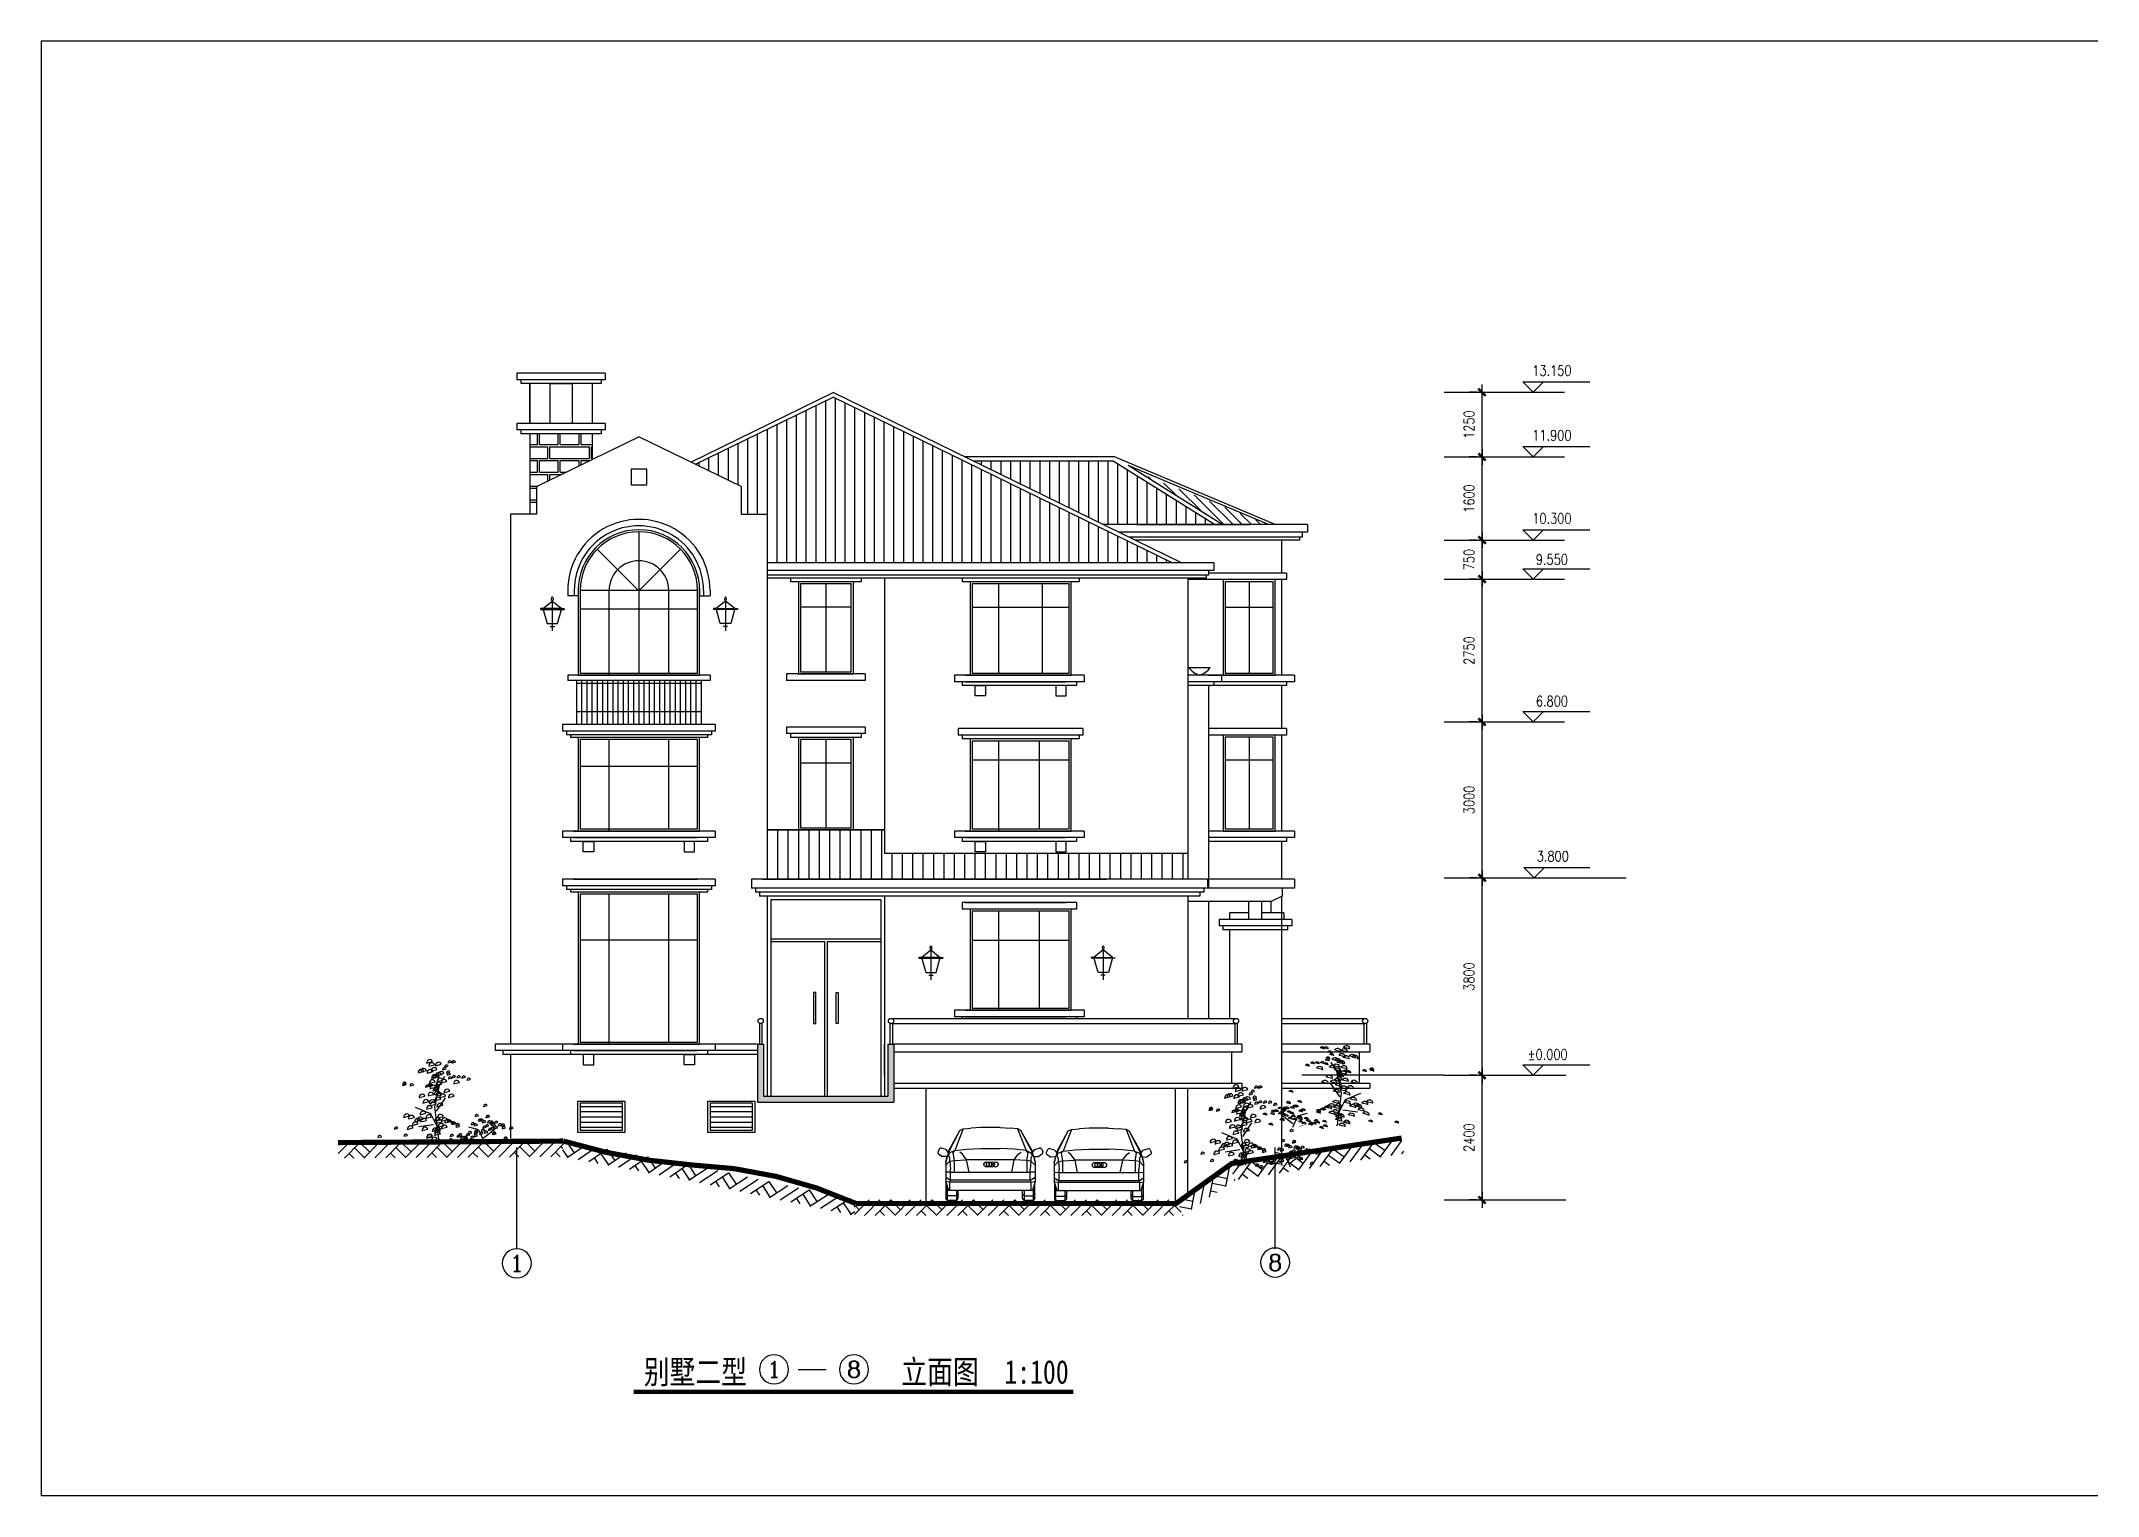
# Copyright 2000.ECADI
# Model space of a CAD drawing. Extents: x 68494 to 246694, y -171764 to -76879.
# Drawn here: x 70205 to 109805, y -104879 to -76879 of the extents above; entities that cross this region are included whole.
import ezdxf
from ezdxf.enums import TextEntityAlignment as Align

# ---------------------------------------------------------------- set-up
doc = ezdxf.new("R2010")
doc.units = 0
doc.header["$LTSCALE"] = 1000
doc.header["$MEASUREMENT"] = 0
doc.layers.get('0').update_dxf_attribs({"linetype": 'CONTINUOUS'})
for name, color, linetype in [('AXIS', 3, 'CONTINUOUS'), ('AXIS_TEXT', 7, 'CONTINUOUS'), ('COLUMN', 7, 'CONTINUOUS'), ('HATCH', 8, 'CONTINUOUS'), ('PUB_DIM', 3, 'CONTINUOUS'), ('PUB_HATCH', 8, 'CONTINUOUS'), ('SHEET', 1, 'CONTINUOUS'), ('TEXT', 7, 'CONTINUOUS'), ('Tile', 8, 'CONTINUOUS'), ('WALL', 4, 'CONTINUOUS'), ('WINDOW', 51, 'CONTINUOUS'), ('家具', 30, 'CONTINUOUS'), ('构架', 2, 'CONTINUOUS'), ('细部标注', 3, 'CONTINUOUS')]:
    doc.layers.add(name, color=color, linetype=linetype)
doc.styles.add('COMPLEX', font='COMPLEX')
doc.styles.add('DIM_FONT', font='SIMPLEX', dxfattribs={"width": 0.8})
doc.styles.get("Standard").update_dxf_attribs({"font": ''})
doc.styles.get('Standard').set_extended_font_data('KaiTi_GB2312')
doc.dimstyles.new('DIMN', dxfattribs={"dimtxt": 300, "dimasz": 1, "dimexe": 250, "dimexo": 300, "dimgap": 150, "dimtad": 1, "dimdec": 0, "dimzin": 0, "dimdsep": 46, "dimtxsty": 'DIM_FONT', "dimblk": '_DIMX', "dimblk1": 'DIMBK1', "dimblk2": 'DIMBK1', "dimcen": 1, "dimclrt": 7, "dimadec": 0, "dimazin": 0, "dimtfac": 1, "dimtdec": 0, "dimtix": 1, "dimtmove": 2, "dimatfit": 3, "dimldrblk": '_DIMX', "dimfxl": 1, "dimtvp": 1.5, "dimtolj": 1, "dimtzin": 0, "dimarcsym": 0})

msp = doc.modelspace()

# ---------------------------------------------------------------- texts
at = {"layer": 'PUB_DIM', "style": 'DIM_FONT', "width": 0.8}
for s, p in [('13.150', (99293.8, -83220)), ('11.900', (99293.8, -84467)), ('10.300', (99293.8, -86066.6)), ('9.550', (99293.8, -86854.8)), ('6.800', (99294.1, -89583.7)), ('3.800', (99310.1, -92567.8)), ('%%p0.000', (99212.4, -96383.7))]:
    msp.add_text(s, height=200, dxfattribs=at).set_placement(p, align=Align.MIDDLE)
at = {"layer": 'TEXT', "width": 0.8}
msp.add_text('别墅二型            立面图  1:100', height=455, dxfattribs=at).set_placement((81809.3, -102721.2))

# ---------------------------------------------------------------- blocks, each defined once
blk = doc.blocks.new('M_G20')
for p, q in [((-809, 922), (-591, 1351)), ((-809, 947), (-591, 1351)), ((-527, 1378), (-688, 961)), ((-594, 1337), (-591, 1351)), ((-591, 1351), (-527, 1378)), ((-527, 1378), (-379, 1391)), ((-190, 1405), (-379, 1391)), ((186, 1405), (-190, 1405)), ((186, 1405), (375, 1391)), ((523, 1378), (375, 1391)), ((522, 1378), (684, 961)), ((590, 1337), (523, 1378)), ((805, 947), (590, 1337)), ((805, 922), (590, 1337)), ((-990, 987), (-1010, 945)), ((-997, 895), (-926, 845)), ((-854, 980), (-942, 1007)), ((-835, 849), (-926, 845)), ((-863, 732), (-832, 856)), ((-837, 848), (-863, 732)), ((-808, 921), (-854, 980)), ((-808, 921), (-835, 849)), ((-809, 880), (-782, 921)), ((-782, 813), (-809, 880)), ((-808, 921), (-782, 921)), ((-688, 961), (-782, 921)), ((-782, 759), (-782, 813)), ((-729, 921), (-688, 961)), ((-729, 921), (-702, 773)), ((-723, 1111), (-725, 1108)), ((-688, 961), (-460, 988)), ((-539, 894), (-594, 934)), ((-460, 786), (-539, 894)), ((-460, 988), (-190, 1001)), ((-190, 1001), (186, 1001)), ((455, 988), (186, 1001)), ((684, 961), (455, 988)), ((455, 786), (534, 894)), ((534, 894), (590, 934)), ((724, 921), (684, 961)), ((684, 961), (778, 921)), ((698, 773), (724, 921)), ((719, 1111), (720, 1108)), ((805, 880), (778, 921)), ((805, 880), (778, 813)), ((778, 813), (778, 759)), ((804, 921), (850, 980)), ((831, 849), (804, 921)), ((804, 921), (830, 849)), ((828, 856), (859, 732)), ((830, 849), (922, 845)), ((833, 848), (859, 732)), ((850, 980), (938, 1007)), ((993, 895), (922, 845)), ((986, 987), (1006, 945)), ((-782, 759), (-863, 678)), ((-863, 732), (-863, 369)), ((-769, 549), (-863, 543)), ((-863, 449), (-769, 389)), ((-782, 759), (-702, 773)), ((-782, 759), (-769, 604)), ((-769, 389), (-769, 604)), ((-769, 549), (765, 549)), ((-702, 773), (-460, 786)), ((-702, 774), (-702, 549)), ((455, 786), (-460, 786)), ((-414, 549), (-460, 786)), ((410, 549), (456, 786)), ((698, 773), (455, 786)), ((698, 774), (698, 549)), ((778, 759), (698, 773)), ((778, 759), (765, 604)), ((765, 389), (765, 604)), ((859, 543), (765, 549)), ((765, 389), (859, 449)), ((778, 759), (859, 678)), ((859, 732), (859, 369)), ((-863, 369), (-809, 194)), ((-782, 356), (-863, 369)), ((-863, 369), (-859, 354)), ((-859, 354), (-863, 369)), ((-859, 356), (-859, 47)), ((-828, 241), (-859, 253)), ((-859, 122), (-828, 89)), ((-828, 2), (-859, 47)), ((-828, 2), (-828, 256)), ((-828, 241), (-824, 241)), ((-652, 89), (-828, 89)), ((-652, 2), (-828, 2)), ((805, 194), (-809, 194)), ((-769, 389), (-782, 356)), ((778, 356), (-782, 356)), ((-782, 194), (-782, 356)), ((765, 389), (-769, 389)), ((-652, 2), (-652, 194)), ((-621, 122), (-652, 89)), ((-652, 2), (-621, 47)), ((-621, 47), (-621, 194)), ((617, 47), (617, 194)), ((617, 122), (648, 89)), ((648, 2), (617, 47)), ((648, 194), (648, 2)), ((648, 89), (825, 89)), ((825, 2), (648, 2)), ((765, 389), (778, 356)), ((778, 356), (859, 369)), ((778, 356), (778, 194)), ((859, 369), (805, 194)), ((820, 241), (825, 241)), ((825, 2), (825, 256)), ((855, 253), (825, 241)), ((855, 122), (825, 89)), ((855, 47), (825, 2)), ((859, 369), (855, 354)), ((855, 354), (859, 369)), ((855, 47), (855, 356))]:
    blk.add_line(p, q)
for centre in [(-79, 694), (-29, 694), (26, 694), (96, 694)]:
    blk.add_circle(centre, 50)
for centre, start, end in [((-975, 928), 153.6733, 235.4221), ((-954, 969), 72.6944, 153.6733), ((950, 969), 26.3267, 107.3056), ((970, 928), 304.5779, 26.3267)]:
    blk.add_arc(centre, 40, start, end)
at = {"width": 0.8, "flags": 9}
for tag in ['XSIZE', 'YSIZE']:
    blk.add_attdef(tag, (0, 0), '', height=0.5, dxfattribs=at)
blk = doc.blocks.new('_AXISO')
blk.add_circle((0, 0), 0.5)
at = {"layer": 'AXIS_TEXT', "style": 'COMPLEX', "width": 1.041667}
blk.add_attdef('A', text='', height=0.56, dxfattribs=at).set_placement((-0.25, -0.28), (0.25, -0.28), align=Align.FIT)
blk = doc.blocks.new('M_G79')
at = {"color": 3, "linetype": 'Continuous'}
for p, q in [((-1641, 3610), (-1324, 3685)), ((-1503, 3661), (-1186, 3736)), ((-1186, 4132), (-869, 4207)), ((-1157, 3600), (-840, 3675)), ((-1072, 3965), (-755, 4040)), ((-946, 3709), (-629, 3784)), ((-922, 3332), (-605, 3407)), ((-922, 3332), (-605, 3407)), ((-835, 3322), (-518, 3397)), ((-716, 3992), (-399, 4067)), ((-712, 3440), (-395, 3515)), ((-574, 3491), (-257, 3566)), ((-326, 3777), (-136, 3822)), ((-222, 3919), (-31, 3964)), ((-125, 3600), (65, 3645)), ((-93, 3486), (97, 3531)), ((-43, 4142), (148, 4187)), ((-28, 3281), (162, 3326)), ((156, 4142), (346, 4187)), ((178, 4140), (368, 4185)), ((178, 3346), (368, 3391)), ((441, 3339), (632, 3384)), ((705, 3331), (895, 3376)), ((-2470, 2935), (-2280, 2980)), ((-2463, 3000), (-2272, 3045)), ((-2075, 2913), (-1885, 2958)), ((-1590, 2282), (-1273, 2357)), ((-1245, 2843), (-1055, 2888)), ((-1129, 2896), (-939, 2941)), ((-1116, 2383), (-799, 2458)), ((-1042, 2886), (-852, 2931)), ((-1041, 3058), (-724, 3133)), ((-1007, 2768), (-690, 2843)), ((-845, 2640), (-528, 2715)), ((-800, 2683), (-610, 2728)), ((-778, 2681), (-588, 2726)), ((-777, 2456), (-460, 2531)), ((-742, 2809), (-552, 2854)), ((-711, 2894), (-520, 2939)), ((-702, 2932), (-385, 3007)), ((-697, 2381), (-380, 2456)), ((-634, 3145), (-317, 3220)), ((-486, 2291), (-169, 2366)), ((-421, 3077), (-104, 3152)), ((-259, 2552), (58, 2627)), ((-24, 2284), (293, 2359)), ((257, 3024), (574, 3099)), ((979, 3213), (1169, 3258)), ((-2413, 1227), (-2096, 1302)), ((-2156, 1154), (-1839, 1229)), ((-1682, 1057), (-1365, 1132)), ((-1537, 1372), (-1220, 1447)), ((-1379, 1994), (-1062, 2069)), ((-1227, 1183), (-910, 1258)), ((-1195, 1665), (-878, 1740)), ((-1050, 1979), (-733, 2054)), ((-997, 1863), (-680, 1938)), ((-748, 2122), (-431, 2197)), ((-629, 1800), (-312, 1875)), ((-607, 1202), (-290, 1277)), ((1402, 1270), (1592, 1315)), ((1860, 1814), (2050, 1859)), ((1990, 1205), (2181, 1250)), ((1993, 1227), (2183, 1272)), ((-3794, 150), (-3603, 195)), ((-2906, 603), (-2715, 648)), ((-2397, 215), (-2207, 260)), ((-2219, 588), (-1902, 663)), ((-1953, 801), (-1636, 876)), ((-1822, 985), (-1505, 1060)), ((-1513, 994), (-1195, 1069)), ((-1433, 523), (-1116, 598)), ((-1191, 121), (-874, 196)), ((-1188, 143), (-871, 218)), ((-941, -17), (-624, 58)), ((-886, 484), (-569, 559)), ((-760, 1021), (-443, 1096)), ((-760, 426), (-443, 501)), ((-755, 271), (-438, 346)), ((-750, 513), (-433, 588)), ((-661, 922), (-344, 997)), ((-573, 714), (-256, 789)), ((-407, 629), (-89, 704)), ((-385, 1023), (-68, 1098)), ((-218, 939), (99, 1014)), ((-86, 973), (104, 1018)), ((-43, 968), (148, 1013)), ((23, -31), (213, 14)), ((71, 206), (261, 251)), ((124, 883), (315, 928)), ((187, 854), (378, 899)), ((379, 789), (569, 834)), ((391, 699), (581, 744)), ((442, 164), (632, 209)), ((517, 244), (707, 289)), ((633, 99), (823, 144)), ((788, 104), (978, 149)), ((826, 56), (1017, 101)), ((935, 242), (1125, 287)), ((1037, 363), (1227, 408)), ((1163, 106), (1353, 151)), ((1199, 830), (1389, 875)), ((1347, 769), (1537, 814)), ((1349, 196), (1539, 241)), ((1366, 348), (1556, 393)), ((1376, 435), (1566, 480)), ((1574, 1031), (1764, 1076)), ((1649, 317), (1839, 362)), ((1661, 1021), (1851, 1066)), ((1734, 484), (1924, 529)), ((1785, 941), (1975, 986)), ((1819, 651), (2009, 696)), ((1898, 377), (2089, 422)), ((1959, 723), (2149, 768)), ((2070, 931), (2260, 976)), ((2114, 530), (2304, 575)), ((2179, 919), (2369, 964)), ((2218, 871), (2408, 916)), ((2252, 581), (2442, 626)), ((2276, 798), (2466, 843)), ((2334, 329), (2524, 374)), ((2353, 702), (2544, 747)), ((2353, 305), (2544, 350)), ((2433, 627), (2623, 672)), ((2443, 912), (2633, 957)), ((2649, 779), (2839, 824)), ((2801, 762), (2991, 807)), ((2852, 624), (3042, 669)), ((2944, 63), (3134, 108)), ((3246, 602), (3437, 647)), ((233, -121), (424, -76))]:
    blk.add_line(p, q, dxfattribs=at)
for points in [[(-474, 19), (-535, 70), (-743, 1769), (-503, 2932), (-208, 3406)], [(-656, 1561), (-179, 2279)], [(-615, 740), (-958, 1418), (-1781, 1752)], [(-1607, 740), (-823, 852)], [(1614, 559), (1079, 706)], [(1612, 537), (1876, -65)], [(1854, 135), (2456, 597)]]:
    blk.add_lwpolyline(points, dxfattribs=at)
at = {"color": 3, "linetype": 'Continuous', "const_width": 22.5}
blk.add_lwpolyline([(1251, 70), (1527, -27)], dxfattribs=at)
at = {"color": 3, "linetype": 'Continuous'}
for centre, radius in [((-1473, 3635), 157), ((-1335, 3686), 157), ((-1018, 4158), 157), ((-989, 3625), 157), ((-904, 3991), 157), ((-778, 3734), 157), ((-754, 3357), 157), ((-754, 3357), 157), ((-667, 3347), 157), ((-548, 4017), 157), ((-543, 3466), 157), ((-466, 3171), 157), ((-405, 3517), 157), ((-225, 3792), 94.1), ((-121, 3935), 94.1), ((-24, 3615), 94.1), ((7, 3502), 94.1), ((58, 4157), 94.1), ((73, 3296), 94.1), ((257, 4157), 94.1), ((279, 4155), 94.1), ((279, 3361), 94.1), ((542, 3354), 94.1), ((806, 3347), 94.1), ((1080, 3228), 94.1), ((-2369, 2950), 94.1), ((-2362, 3015), 94.1), ((-1975, 2928), 94.1), ((-1422, 2307), 157), ((-1144, 2858), 94.1), ((-1028, 2911), 94.1), ((-947, 2408), 157), ((-941, 2902), 94.1), ((-872, 3083), 157), ((-839, 2793), 157), ((-676, 2665), 157), ((-699, 2698), 94.1), ((-677, 2696), 94.1), ((-609, 2481), 157), ((-580, 2147), 157), ((-641, 2824), 94.1), ((-610, 2909), 94.1), ((-534, 2958), 157), ((-529, 2406), 157), ((-318, 2317), 157), ((-253, 3103), 157), ((-91, 2578), 157), ((144, 2309), 157), ((425, 3050), 157), ((-2245, 1252), 157), ((-1988, 1179), 157), ((-1654, 1010), 157), ((-1514, 1083), 157), ((-1369, 1397), 157), ((-1344, 1020), 157), ((-1211, 2019), 157), ((-1059, 1208), 157), ((-1027, 1690), 157), ((-882, 2004), 157), ((-829, 1888), 157), ((-592, 1046), 157), ((-492, 947), 157), ((-461, 1825), 157), ((-439, 1228), 157), ((-217, 1049), 157), ((-50, 964), 157), ((1503, 1285), 94.1), ((1675, 1046), 94.1), ((1762, 1036), 94.1), ((1961, 1830), 94.1), ((2091, 1220), 94.1), ((2094, 1242), 94.1), ((-3693, 165), 94.1), ((-2805, 618), 94.1), ((-2296, 231), 94.1), ((-2051, 613), 157), ((-1785, 826), 157), ((-1264, 548), 157), ((-1022, 146), 157), ((-1020, 168), 157), ((-773, 8), 157), ((-717, 509), 157), ((-592, 451), 157), ((-587, 296), 157), ((-582, 538), 157), ((-405, 739), 157), ((-238, 654), 157), ((15, 988), 94.1), ((58, 983), 94.1), ((124, -16), 94.1), ((172, 221), 94.1), ((225, 898), 94.1), ((288, 869), 94.1), ((479, 804), 94.1), ((492, 714), 94.1), ((542, 180), 94.1), ((617, 260), 94.1), ((734, 114), 94.1), ((889, 119), 94.1), ((927, 71), 94.1), ((1036, 257), 94.1), ((1138, 378), 94.1), ((1264, 122), 94.1), ((1300, 845), 94.1), ((1448, 785), 94.1), ((1450, 211), 94.1), ((1467, 364), 94.1), ((1477, 451), 94.1), ((1750, 332), 94.1), ((1835, 499), 94.1), ((1886, 956), 94.1), ((1919, 666), 94.1), ((1999, 393), 94.1), ((2060, 739), 94.1), ((2171, 947), 94.1), ((2215, 545), 94.1), ((2280, 935), 94.1), ((2319, 886), 94.1), ((2353, 596), 94.1), ((2377, 814), 94.1), ((2435, 344), 94.1), ((2454, 717), 94.1), ((2454, 320), 94.1), ((2534, 642), 94.1), ((2544, 927), 94.1), ((2750, 794), 94.1), ((2902, 777), 94.1), ((2953, 639), 94.1), ((3045, 78), 94.1), ((3347, 618), 94.1), ((334, -106), 94.1)]:
    blk.add_arc(centre, radius, 18.44222, 198.41455, dxfattribs=at)
at = {"width": 0.8, "flags": 9}
for tag in ['XSIZE', 'YSIZE']:
    blk.add_attdef(tag, (0, 0), '', height=0.5, dxfattribs=at)
blk = doc.blocks.new('_DIMX')
blk.add_line((-150, 0), (150, 0))
at = {"const_width": 50}
blk.add_lwpolyline([(-70, -70), (70, 70)], dxfattribs=at)
blk = doc.blocks.new('DIMBK1')
at = {"color": 0}
blk.add_line((-1, 0), (1, 0), dxfattribs=at)
blk.add_circle((0, 0), 0.25, dxfattribs=at)

# ---------------------------------------------------------------- dimensions: what is measured, and where the dimension line sits
at = {"layer": 'PUB_DIM'}
msp.add_linear_dim(base=(97948.3, -83636.7), p1=(98154, -84883.6), p2=(98154, -83636.7), angle=90, text='1250', dimstyle='DIMN', override={"dimtxt": 200}, dxfattribs=at).render()
for base, p1, p2 in [((97948.3, -84883.6), (98154, -86483.4), (98154, -84883.6)), ((97948.3, -86483.4), (98154, -87233.5), (98154, -86483.4)), ((97948.3, -87233.5), (98154, -89983.7), (98154, -87233.5)), ((97948.3, -89983.7), (98154, -92983.8), (98154, -89983.7)), ((97948.3, -92983.8), (98154, -96783.7), (98154, -92983.8)), ((97948.3, -96783.8), (98154, -99183.7), (98154, -96783.8))]:
    msp.add_linear_dim(base=base, p1=p1, p2=p2, angle=90, dimstyle='DIMN', override={"dimtxt": 200}, dxfattribs=at).render()

# ---------------------------------------------------------------- hatches: boundary and pattern name
at = {"layer": 'COLUMN'}
msp.add_hatch(color=256, dxfattribs=at).paths.add_polyline_path([(83996.5, -96183.7), (83996.5, -97303.7), (86625.4, -97303.7), (86625.4, -96183.7), (86505.4, -96183.7), (86505.4, -97183.7), (84116.5, -97183.7), (84116.5, -96183.7)])
at = {"layer": 'HATCH'}
h = msp.add_hatch(dxfattribs=at)
h.set_pattern_fill('ANSI31', color=256, scale=1500, angle=45, style=0)
h.paths.add_polyline_path([(85452.2, -83732.8), (82804.1, -85024.4), (83684.7, -85453.9), (83684.7, -85983.5), (84184.7, -85983.5), (84184.7, -86917.8), (91982.4, -86917.8)])
h = msp.add_hatch(dxfattribs=at)
h.set_pattern_fill('AR-BRELM', color=256, scale=100, style=0)
h.set_pattern_definition([(0, (0, -12368), (0, 533.4), [762.5, -37.5]), (0, (0, -12143), (0, 533.4), [762.5, -37.5]), (0, (200, -12101.3), (0, 533.4), [362.5, -37.5]), (0, (200, -11876.3), (0, 533.4), [362.5, -37.5]), (90, (0, -12368), (-800, 5e-14), [225, -308.4]), (90, (-37.5, -12368), (-800, 5e-14), [225, -308.4]), (90, (200, -12101.27), (-400, 2e-14), [225, -308.4]), (90, (162.5, -12101.27), (-400, 2e-14), [225, -308.4])])
h.paths.add_polyline_path([(79615, -84437.3), (79615, -85983.5), (79744.7, -85983.5), (79744.7, -85453.9), (80815, -84931.9), (80815, -84437.3)])
h = msp.add_hatch(dxfattribs=at)
h.set_pattern_fill('ANSI31', color=256, scale=1500, angle=45, style=0)
h.paths.add_polyline_path([(90659.7, -86183.7), (92794.7, -86183.7), (90848.5, -84963.6), (88158.2, -84963.6)])
h = msp.add_hatch(dxfattribs=at)
h.set_pattern_fill('ANSI31', color=256, scale=1000, angle=90, style=0)
h.set_pattern_definition([(135, (600, -12367.97), (-88.38835, -88.38835), [])])
h.paths.add_polyline_path([(91380.2, -85202.5), (92945.3, -86183.7), (92964.9, -86183.7), (92964.9, -85837.1)])
h.paths.add_polyline_path([(92964.9, -85837.1), (92964.9, -86183.7), (93830.4, -86183.7)])
msp.add_hatch(color=256, dxfattribs=at).paths.add_polyline_path([(84116.5, -97183.7), (84116.5, -96183.7), (83996.5, -96183.7), (83996.5, -97303.7), (86625.4, -97303.7), (86625.4, -96183.7), (86505.4, -96183.7), (86505.4, -97183.7)])

# ---------------------------------------------------------------- linework, layer by layer
for p, q in [((80277.9, -87802.1), (80277.9, -87818.1)), ((80510.8, -89183.7), (80510.8, -90033.7)), ((80510.8, -89233.7), (82910.8, -89233.7)), ((80610.8, -89183.7), (80610.8, -90033.7)), ((80710.8, -89183.7), (80710.8, -90033.7)), ((80810.8, -89183.7), (80810.8, -90033.7)), ((80910.8, -89183.7), (80910.8, -90033.7)), ((81010.8, -89183.7), (81010.8, -90033.7)), ((81110.8, -89183.7), (81110.8, -90033.7)), ((81210.8, -89183.7), (81210.8, -90033.7)), ((81310.8, -89183.7), (81310.8, -90033.7)), ((81410.8, -89183.7), (81410.8, -90033.7)), ((81510.8, -89183.7), (81510.8, -90033.7)), ((81610.8, -89183.7), (81610.8, -90033.7)), ((81710.8, -89183.7), (81710.8, -90033.7)), ((81810.8, -89183.7), (81810.8, -90033.7)), ((81910.8, -89183.7), (81910.8, -90033.7)), ((82010.8, -89183.7), (82010.8, -90033.7)), ((82110.8, -89183.7), (82110.8, -90033.7)), ((82210.8, -89183.7), (82210.8, -90033.7)), ((82310.8, -89183.7), (82310.8, -90033.7)), ((82410.8, -89183.7), (82410.8, -90033.7)), ((82510.8, -89183.7), (82510.8, -90033.7)), ((82610.8, -89183.7), (82610.8, -90033.7)), ((82710.8, -89183.7), (82710.8, -90033.7)), ((82810.8, -89183.7), (82810.8, -90033.7)), ((82910.8, -89183.7), (82910.8, -90033.7)), ((80510.8, -89783.7), (82910.8, -89783.7)), ((84783.9, -102444.9), (85317.4, -102444.9))]:
    msp.add_line(p, q)
at = {"layer": 'AXIS'}
for p, q in [((79364.9, -100122.7), (79364.9, -98173.9)), ((93964.9, -100122.7), (93964.9, -98173.9))]:
    msp.add_line(p, q, dxfattribs=at)
at = {"layer": 'HATCH'}
for p, q in [((81065, -83270.4), (79365, -83270.4)), ((79365, -83270.4), (79365, -83395.4)), ((81065, -83395.4), (79365, -83395.4)), ((79440, -83395.4), (79440, -83470.4)), ((80990, -83470.4), (79440, -83470.4)), ((79615, -84237.3), (79615, -83470.4)), ((80990, -83470.4), (79615, -83470.4)), ((79615, -83470.4), (79615, -84237.3)), ((80815, -83470.4), (80815, -84237.3)), ((80990, -83395.4), (80990, -83470.4)), ((81065, -83270.4), (81065, -83395.4)), ((81065, -84237.3), (79365, -84237.3)), ((79365, -84237.3), (79365, -84362.3)), ((81065, -84237.3), (81065, -84362.3)), ((81065, -84362.3), (79365, -84362.3)), ((79440, -84362.3), (79440, -84437.3)), ((80990, -84437.3), (79440, -84437.3)), ((80965, -84362.3), (79465, -84362.3)), ((79615, -84431.3), (79615, -85698.7)), ((79615, -84431.3), (79615, -85983.5)), ((80815, -84437.3), (80815, -84931.9)), ((80990, -84362.3), (80990, -84437.3)), ((84384.7, -92059.8), (84384.7, -93009.7)), ((84584.7, -92059.8), (84584.7, -93009.7)), ((84784.7, -92059.8), (84784.7, -93009.7)), ((84984.7, -92059.8), (84984.7, -93009.7)), ((85184.7, -92059.8), (85184.7, -93009.7)), ((85384.7, -92059.8), (85384.7, -93009.7)), ((85584.7, -92059.8), (85584.7, -93009.7)), ((85784.7, -92059.8), (85784.7, -93009.7)), ((85984.7, -92059.8), (85984.7, -93009.7)), ((86184.7, -92059.8), (86184.7, -93009.7)), ((86384.7, -92059.8), (86384.7, -93009.7)), ((86384.7, -92509.8), (86384.7, -93009.7)), ((86584.7, -92509.8), (86584.7, -93009.7)), ((86784.7, -92509.8), (86784.7, -93009.7)), ((86784.7, -92509.8), (86784.7, -93009.7)), ((86984.7, -92509.8), (86984.7, -93009.7)), ((86984.7, -92509.8), (86984.7, -93009.7)), ((87184.7, -92509.8), (87184.7, -93009.7)), ((87184.7, -92509.8), (87184.7, -93009.7)), ((87384.7, -92509.8), (87384.7, -93009.7)), ((87384.7, -92509.8), (87384.7, -93009.7)), ((87584.7, -92509.8), (87584.7, -93009.7)), ((87584.7, -92509.8), (87584.7, -93009.7)), ((87784.7, -92509.8), (87784.7, -93009.7)), ((87784.7, -92509.8), (87784.7, -93009.7)), ((87984.7, -92509.8), (87984.7, -93009.7)), ((87984.7, -92509.8), (87984.7, -93009.7)), ((88184.7, -92509.8), (88184.7, -93009.7)), ((88184.7, -92509.8), (88184.7, -93009.7)), ((88384.7, -92509.8), (88384.7, -93009.7)), ((88384.7, -92509.8), (88384.7, -93009.7)), ((88584.7, -92509.8), (88584.7, -93009.7)), ((88584.7, -92509.8), (88584.7, -93009.7)), ((88784.7, -92509.8), (88784.7, -93009.7)), ((88784.7, -92509.8), (88784.7, -93009.7)), ((88984.7, -92509.8), (88984.7, -93009.7)), ((88984.7, -92509.8), (88984.7, -93009.7)), ((89184.7, -92509.8), (89184.7, -93009.7)), ((89184.7, -92509.8), (89184.7, -93009.7)), ((89384.7, -92509.8), (89384.7, -93009.7)), ((89384.7, -92509.8), (89384.7, -93009.7)), ((89584.7, -92509.8), (89584.7, -93009.7)), ((89584.7, -92509.8), (89584.7, -93009.7)), ((89784.7, -92509.8), (89784.7, -93009.7)), ((89784.7, -92509.8), (89784.7, -93009.7)), ((89984.7, -92509.8), (89984.7, -93009.7)), ((89984.7, -92509.8), (89984.7, -93009.7)), ((90184.7, -92509.8), (90184.7, -93009.7)), ((90184.7, -92509.8), (90184.7, -93009.7)), ((90384.7, -92509.8), (90384.7, -93009.7)), ((90384.7, -92509.8), (90384.7, -93009.7)), ((90584.7, -92509.8), (90584.7, -93009.7)), ((90584.7, -92509.8), (90584.7, -93009.7)), ((90784.7, -92509.8), (90784.7, -93009.7)), ((90784.7, -92509.8), (90784.7, -93009.7)), ((90984.7, -92509.8), (90984.7, -93009.7)), ((90984.7, -92509.8), (90984.7, -93009.7)), ((91184.7, -92509.8), (91184.7, -93009.7)), ((91184.7, -92509.8), (91184.7, -93009.7)), ((91184.7, -92509.8), (91184.7, -93009.7)), ((91184.7, -92509.8), (91184.7, -93009.7)), ((91184.7, -92509.8), (91184.7, -93009.7)), ((91184.7, -92509.8), (91184.7, -93009.7)), ((91184.7, -92509.8), (91184.7, -93009.7)), ((91384.7, -92509.8), (91384.7, -93009.7)), ((91384.7, -92509.8), (91384.7, -93009.7)), ((91384.7, -92509.8), (91384.7, -93009.7)), ((91584.7, -92509.8), (91584.7, -93009.7)), ((91784.7, -92509.8), (91784.7, -93009.7)), ((91784.7, -92509.8), (91784.7, -93009.7)), ((91784.7, -92509.8), (91784.7, -93009.7)), ((91984.7, -92509.8), (91984.7, -93009.7)), ((92184.7, -92509.8), (92184.7, -93009.7)), ((92284.9, -92509.8), (92284.9, -93009.7)), ((92284.9, -92509.8), (92284.9, -93009.7))]:
    msp.add_line(p, q, dxfattribs=at)
msp.add_lwpolyline([(80430.9, -84237.3), (80005.1, -84237.3), (80005.1, -83470.4), (80430.9, -83470.4)], close=True, dxfattribs=at)
at = {"layer": 'HATCH', "const_width": 100}
msp.add_lwpolyline([(96399.9, -97992.8), (93130.6, -98481.6), (92055.8, -99252.6), (85896.7, -99252.6, 0.0963042), (82736.8, -98511.1, -0.0554438), (80261.7, -98050.6), (75923.5, -98079.8)], format="xyb", dxfattribs=at)
at = {"layer": 'PUB_DIM'}
for p, q in [((98933.8, -83636.7), (98733.8, -83436.7)), ((98733.8, -83436.7), (99133.8, -83436.7)), ((99133.8, -83436.7), (98933.8, -83636.7)), ((98933.8, -83436.7), (100026.3, -83436.7)), ((97222.2, -83636.7), (99536.6, -83636.7)), ((98933.8, -84883.6), (98733.8, -84683.6)), ((98733.8, -84683.6), (99133.8, -84683.6)), ((99133.8, -84683.6), (98933.8, -84883.6)), ((98933.8, -84683.6), (100026.3, -84683.6)), ((97222.2, -84883.6), (99536.6, -84883.6)), ((98933.8, -86483.2), (98733.8, -86283.2)), ((98733.8, -86283.2), (99133.8, -86283.2)), ((99133.8, -86283.2), (98933.8, -86483.2)), ((98933.8, -86283.2), (100026.3, -86283.2)), ((97222.2, -86483.4), (99536.6, -86483.4)), ((98933.8, -87233.2), (98733.8, -87033.2)), ((98733.8, -87033.2), (99133.8, -87033.2)), ((99133.8, -87033.2), (98933.8, -87233.2)), ((98933.8, -87033.2), (100026.3, -87033.2)), ((97222.2, -87234.5), (99536.6, -87234.5)), ((98934.1, -89983.7), (98734.1, -89783.7)), ((98734.1, -89783.7), (99134.1, -89783.7)), ((99134.1, -89783.7), (98934.1, -89983.7)), ((98934.1, -89783.7), (100026.7, -89783.7)), ((97222.2, -89983.7), (99536.6, -89983.7)), ((97221.3, -92983.8), (100723.5, -92983.8)), ((97222.2, -92983.8), (99560.5, -92983.8)), ((98750.1, -92783.8), (99150.1, -92783.8)), ((98950.1, -92983.8), (98750.1, -92783.8)), ((98950.1, -92783.8), (100026.7, -92783.8)), ((99150.1, -92783.8), (98950.1, -92983.8)), ((98734.1, -96583.7), (99134.1, -96583.7)), ((98934.1, -96783.7), (98734.1, -96583.7)), ((98934.1, -96583.7), (100026.7, -96583.7)), ((99134.1, -96583.7), (98934.1, -96783.7)), ((97222.2, -96783.7), (99560.5, -96783.7)), ((97222.2, -99183.7), (99560.5, -99183.7))]:
    msp.add_line(p, q, dxfattribs=at)
at = {"layer": 'PUB_HATCH'}
for p, q in [((75923.5, -98079.8), (75923.5, -98079.8)), ((75925, -98289.8), (76133.5, -98078.4)), ((76045.6, -98379), (76343.5, -98077)), ((76239.2, -98182.7), (76428, -98368.9)), ((76343.5, -98077), (76532.3, -98263.2)), ((76420.6, -98376.4), (76718.5, -98074.4)), ((76630.5, -98375), (76928.5, -98073)), ((76840.5, -98373.6), (77138.5, -98071.6)), ((77034.2, -98177.3), (77223, -98363.5)), ((77138.5, -98071.6), (77327.3, -98257.8)), ((77215.5, -98371.1), (77513.5, -98069.1)), ((77425.5, -98369.7), (77723.5, -98067.7)), ((77635.5, -98368.3), (77933.5, -98066.2)), ((77829.2, -98172), (78018, -98358.2)), ((77933.5, -98066.2), (78122.3, -98252.5)), ((78010.5, -98365.7), (78308.5, -98063.7)), ((78220.5, -98364.3), (78518.5, -98062.3)), ((78430.5, -98362.9), (78728.5, -98060.9)), ((78624.2, -98166.6), (78812.9, -98352.8)), ((78728.5, -98060.9), (78917.2, -98247.1)), ((78805.5, -98360.4), (79103.5, -98058.4)), ((79015.5, -98359), (79313.5, -98057)), ((79225.5, -98357.6), (79523.5, -98055.5)), ((79419.2, -98161.2), (79607.9, -98347.5)), ((79523.5, -98055.5), (79712.2, -98241.8)), ((79600.5, -98355), (79898.5, -98053)), ((79810.5, -98353.6), (80108.4, -98051.6)), ((80020.5, -98352.2), (80256.2, -98113.3)), ((80214.2, -98155.9), (80249.3, -98190.6)), ((80257.1, -98102.4), (80317.5, -98060.9)), ((80317.5, -98060.9), (80467.5, -98279.6)), ((80336.3, -98369.6), (80686.2, -98129.5)), ((80542.8, -98408), (80892.6, -98167.9)), ((80749.3, -98446.4), (81099.1, -98206.4)), ((81099.1, -98206.4), (81249.1, -98425)), ((94832.3, -98542.9), (95082.1, -98200)), ((95082.1, -98200), (95296.4, -98356.1)), ((95202.8, -98484.7), (95452.5, -98141.7)), ((95410.2, -98452.1), (95660, -98109.1)), ((95617.7, -98419.5), (95867.4, -98076.5)), ((95780, -98196.6), (95994.4, -98352.7)), ((95867.4, -98076.5), (96081.8, -98232.6)), ((95988.1, -98361.2), (96237.9, -98018.3)), ((96195.6, -98328.6), (96407.1, -98038.2)), ((76135, -98288.4), (76225.6, -98377.8)), ((76929.9, -98283), (77020.5, -98372.4)), ((77724.9, -98277.7), (77815.5, -98367)), ((78519.9, -98272.3), (78610.5, -98361.7)), ((79314.9, -98266.9), (79405.5, -98356.3)), ((80109.9, -98261.6), (80200.5, -98351)), ((80246.7, -98220.2), (80345.1, -98363.6)), ((80854.2, -98374.4), (80926.2, -98479.3)), ((80976.6, -98290.4), (81126.7, -98509)), ((81117.9, -98515), (81467.7, -98275)), ((81324.4, -98553.4), (81674.2, -98313.4)), ((81530.8, -98591.8), (81880.7, -98351.8)), ((81635.8, -98519.8), (81707.8, -98624.8)), ((81758.2, -98435.8), (81908.3, -98654.4)), ((81880.7, -98351.8), (82030.7, -98570.4)), ((81899.5, -98660.4), (82249.3, -98420.4)), ((82106, -98698.8), (82455.8, -98458.8)), ((82312.4, -98737.3), (82662.2, -98497.2)), ((82539.8, -98581.2), (82681.6, -98787.8)), ((82662.2, -98497.2), (82722.1, -98584.5)), ((82679, -98800.8), (83029.4, -98573.4)), ((82721.7, -98586.4), (82807, -98717.7)), ((93012.4, -98923.9), (93090.8, -98527.4)), ((93088.9, -98522.5), (93096.5, -98512.2)), ((93153.1, -98686.6), (93303.9, -98479.5)), ((93261.6, -98789.9), (93511.4, -98446.9)), ((93424, -98567), (93638.3, -98723.1)), ((93511.4, -98446.9), (93725.7, -98603)), ((93632.1, -98731.6), (93881.8, -98388.7)), ((93839.5, -98699), (94089.3, -98356.1)), ((94047, -98666.4), (94296.7, -98323.5)), ((94121.9, -98563.5), (94224.8, -98638.5)), ((94209.3, -98443.5), (94423.7, -98599.6)), ((94296.7, -98323.5), (94511.1, -98479.6)), ((94417.4, -98608.2), (94667.2, -98265.2)), ((94624.9, -98575.6), (94874.6, -98232.6)), ((94907.2, -98440.1), (95010.1, -98515)), ((94994.7, -98320), (95209, -98476.1)), ((95692.6, -98316.6), (95795.5, -98391.5)), ((96403, -98296), (96439.7, -98245.7)), ((82417.4, -98665.2), (82489.4, -98770.2)), ((82680.1, -98795), (82682.4, -98798.5)), ((82878.9, -98848), (83234.8, -98617.1)), ((83084.3, -98891.8), (83440.2, -98660.8)), ((83191.1, -98822.5), (83260.4, -98929.2)), ((83315.6, -98741.6), (83460, -98964.1)), ((83440.2, -98660.8), (83584.6, -98883.2)), ((83451.1, -98969.8), (83807, -98738.9)), ((83656.5, -99013.6), (84012.4, -98782.6)), ((83861.9, -99057.3), (84217.8, -98826.3)), ((83968.7, -98988), (84038, -99094.8)), ((84093.2, -98907.1), (84237.6, -99129.6)), ((84217.8, -98826.3), (84362.1, -99048.7)), ((84228.7, -99135.3), (84584.6, -98904.4)), ((84434.1, -99179.1), (84790, -98948.1)), ((84639.5, -99222.8), (84995.4, -98991.8)), ((84995.4, -98991.8), (85139.7, -99214.3)), ((92351.9, -99366.3), (92434.2, -98950.1)), ((92526.3, -99249.4), (92608.7, -98833.2)), ((92700.8, -99132.6), (92783.2, -98716.4)), ((92754.3, -98862.1), (93014.5, -98913.5)), ((92783.2, -98716.4), (93043.3, -98767.8)), ((93186.9, -98807.1), (93191.4, -98784.3)), ((93336.5, -98687), (93439.4, -98761.9)), ((84746.2, -99153.5), (84815.5, -99260.3)), ((84870.8, -99072.7), (85015.2, -99295.1)), ((85006.3, -99300.9), (85362.2, -99069.9)), ((85211.7, -99344.6), (85567.5, -99113.6)), ((85417.1, -99388.3), (85772.9, -99157.3)), ((85523.8, -99319), (85593.1, -99425.8)), ((85648.4, -99238.2), (85792.7, -99460.6)), ((85772.9, -99157.3), (85881.8, -99325.1)), ((85867.5, -99461.4), (86145.2, -99183.7)), ((85884.7, -99298.2), (85957.7, -99371.2)), ((86055.2, -99483.7), (86355.2, -99183.7)), ((86265.2, -99483.7), (86565.2, -99183.7)), ((86355.2, -99393.7), (86445.2, -99483.7)), ((86460.2, -99288.7), (86647.7, -99476.2)), ((86565.2, -99183.7), (86752.7, -99371.2)), ((86640.2, -99483.7), (86940.2, -99183.7)), ((86850.2, -99483.7), (87150.2, -99183.7)), ((87060.2, -99483.7), (87360.2, -99183.7)), ((87150.2, -99393.7), (87240.2, -99483.7)), ((87255.2, -99288.7), (87442.7, -99476.2)), ((87360.2, -99183.7), (87547.7, -99371.2)), ((87435.2, -99483.7), (87735.2, -99183.7)), ((87645.2, -99483.7), (87945.2, -99183.7)), ((87855.2, -99483.7), (88155.2, -99183.7)), ((87945.2, -99393.7), (88035.2, -99483.7)), ((88050.2, -99288.7), (88237.7, -99476.2)), ((88155.2, -99183.7), (88342.7, -99371.2)), ((88230.2, -99483.7), (88530.2, -99183.7)), ((88440.2, -99483.7), (88740.2, -99183.7)), ((88650.2, -99483.7), (88950.2, -99183.7)), ((88740.2, -99393.7), (88830.2, -99483.7)), ((88845.2, -99288.7), (89032.7, -99476.2)), ((88950.2, -99183.7), (89137.7, -99371.2)), ((89025.2, -99483.7), (89325.2, -99183.7)), ((89235.2, -99483.7), (89535.2, -99183.7)), ((89445.2, -99483.7), (89745.2, -99183.7)), ((89535.2, -99393.7), (89625.2, -99483.7)), ((89640.2, -99288.7), (89827.7, -99476.2)), ((89745.2, -99183.7), (89932.7, -99371.2)), ((89820.2, -99483.7), (90120.2, -99183.7)), ((90030.2, -99483.7), (90330.2, -99183.7)), ((90240.2, -99483.7), (90540.2, -99183.7)), ((90330.2, -99393.7), (90420.2, -99483.7)), ((90435.2, -99288.7), (90622.7, -99476.2)), ((90540.2, -99183.7), (90727.7, -99371.2)), ((90615.2, -99483.7), (90915.2, -99183.7)), ((90825.2, -99483.7), (91125.2, -99183.7)), ((91035.2, -99483.7), (91335.2, -99183.7)), ((91125.2, -99393.7), (91215.2, -99483.7)), ((91230.2, -99288.7), (91417.7, -99476.2)), ((91335.2, -99183.7), (91522.7, -99371.2)), ((91410.2, -99483.7), (91710.2, -99183.7)), ((91620.2, -99483.7), (91920.2, -99183.7)), ((91830.2, -99483.7), (92095.8, -99218)), ((91920.2, -99393.7), (92010.2, -99483.7)), ((92025.2, -99288.7), (92157.5, -99421)), ((92105, -99248), (92122.6, -99158.8)), ((92122.6, -99158.8), (92382.7, -99210.2)), ((92123.9, -99310.4), (92353.9, -99355.9)), ((92725.5, -99007.7), (92850.4, -99032.4)), ((85783.8, -99466.4), (85873, -99408.5)), ((92172.9, -99471.4), (92189.8, -99474.8))]:
    msp.add_line(p, q, dxfattribs=at)
at = {"layer": 'SHEET', "color": 1}
for p, q in [((109805.4, -76879.3), (70205.4, -76879.3)), ((109805.4, -104879.3), (70205.4, -104879.3))]:
    msp.add_line(p, q, dxfattribs=at)
at = {"layer": 'SHEET', "color": 11}
msp.add_line((70205.4, -76879.3), (70205.4, -104879.3), dxfattribs=at)
at = {"layer": 'Tile', "color": 3, "const_width": 84}
msp.add_lwpolyline([(81616.4, -102879), (90076.2, -102879)], dxfattribs=at)
at = {"layer": 'WALL'}
for p, q in [((82712.9, -84979.9), (85452.2, -83643.8)), ((92164.9, -86917.8), (85452.2, -83643.8)), ((79744.7, -85453.9), (81714.7, -84493)), ((83684.7, -85453.9), (81714.7, -84493)), ((90871.5, -84883.6), (87994.2, -84883.6)), ((93964.9, -86183.7), (90871.5, -84883.6)), ((92945.3, -86183.7), (91134, -85048.2)), ((79744.7, -85453.9), (79744.7, -85983.5)), ((83684.7, -85453.9), (83684.7, -85983.5)), ((79244.7, -85983.5), (79244.7, -96183.7)), ((79744.7, -85983.5), (79244.7, -85983.5)), ((83684.7, -85983.5), (84184.7, -85983.5)), ((84184.7, -85983.5), (84184.7, -93009.7)), ((94084.9, -86483.6), (94084.9, -87119.7)), ((86444.7, -87217.7), (86444.7, -92509.8)), ((92284.9, -87217.7), (92284.9, -93009.7)), ((94084.9, -87244.7), (94084.9, -89083.8)), ((94084.9, -89283.8), (94084.9, -90110.8)), ((94084.9, -90235.8), (94084.9, -92083.8)), ((94084.9, -92283.8), (94084.9, -93009.7)), ((84184.7, -93339.7), (84184.7, -97183.7)), ((86444.7, -93339.7), (86444.7, -97183.7)), ((92284.9, -93339.7), (92284.9, -95690.2)), ((94084.9, -93341.5), (94084.9, -98428.6)), ((79244.7, -96383.7), (79244.7, -97992.4))]:
    msp.add_line(p, q, dxfattribs=at)
at = {"layer": 'WALL', "color": 7}
for p, q in [((82804.1, -85024.4), (85452.2, -83732.8)), ((91982.4, -86917.8), (85452.2, -83732.8)), ((90848.5, -84963.6), (88158.2, -84963.6)), ((92794.7, -86183.7), (90848.5, -84963.6)), ((93835.8, -86183.7), (91134, -85048.2)), ((94584.9, -86183.7), (90659.7, -86183.7)), ((91284.9, -86183.7), (93484.9, -86183.7)), ((94584.9, -86183.7), (94584.9, -86333.6)), ((94584.9, -86333.6), (90967.1, -86333.6)), ((94484.9, -86423.6), (91151.6, -86423.6)), ((94434.9, -86483.6), (91274.7, -86483.6)), ((94434.9, -86423.6), (94434.9, -86483.6)), ((94484.9, -86333.6), (94484.9, -86423.6)), ((92784.9, -86917.8), (84184.7, -86917.8)), ((92784.9, -87067.7), (84184.7, -87067.7)), ((92684.9, -87067.7), (92684.9, -87157.7)), ((94184.9, -87119.7), (92684.9, -87119.7)), ((92784.9, -86917.8), (92784.9, -87067.7)), ((94184.9, -87119.7), (94184.9, -87244.7)), ((80344.7, -87453.5), (80344.7, -87553.5)), ((80469.7, -87453.5), (80469.7, -87553.5)), ((82959.7, -87453.5), (82959.7, -87553.5)), ((83084.7, -87453.5), (83084.7, -87553.5)), ((92684.9, -87157.7), (84184.7, -87157.7)), ((92634.9, -87217.7), (84184.7, -87217.7)), ((84634.7, -87217.7), (84634.7, -87283.7)), ((85994.7, -87283.7), (84634.7, -87283.7)), ((85994.7, -87217.7), (85994.7, -87283.7)), ((87939.8, -87217.7), (87939.8, -87283.7)), ((90189.8, -87283.7), (87939.8, -87283.7)), ((90189.8, -87217.7), (90189.8, -87283.7)), ((94184.9, -87244.7), (92284.9, -87244.7)), ((92634.9, -87157.7), (92634.9, -87217.7)), ((80544.7, -87553.5), (80344.7, -87553.5)), ((82884.7, -87553.5), (83084.7, -87553.5)), ((80344.7, -89083.7), (80344.7, -89183.7)), ((83084.7, -89083.7), (80344.7, -89083.7)), ((83084.7, -89083.7), (83084.7, -89183.7)), ((84559.7, -89059.8), (84559.7, -89184.8)), ((86069.7, -89059.8), (84559.7, -89059.8)), ((84769.7, -89059.8), (85794.7, -89059.8)), ((85799.1, -89059.8), (84774.1, -89059.8)), ((86069.7, -89059.8), (86069.7, -89184.8)), ((87789.8, -89083.8), (87789.8, -89208.8)), ((90289.8, -89083.8), (87789.8, -89083.8)), ((87999.8, -89083.8), (89929.8, -89083.8)), ((89934.1, -89083.8), (88004.1, -89083.8)), ((90289.8, -89083.8), (90289.8, -89208.8)), ((94334.9, -89083.8), (92284.9, -89083.8)), ((92684.6, -89083.8), (92284.9, -89083.8)), ((92684.6, -89083.8), (92934.6, -89083.8)), ((92934.6, -89083.8), (92934.6, -89208.8)), ((94334.9, -89083.8), (94334.9, -89208.8)), ((83084.7, -89183.7), (80344.7, -89183.7)), ((86069.7, -89184.8), (84559.7, -89184.8)), ((90289.8, -89208.8), (87789.8, -89208.8)), ((87939.8, -89208.8), (87939.8, -89283.8)), ((90189.8, -89208.8), (87939.8, -89208.8)), ((90139.8, -89283.8), (87939.8, -89283.8)), ((87999.8, -89208.8), (89929.8, -89208.8)), ((89934.1, -89208.8), (88004.1, -89208.8)), ((90139.8, -89208.8), (90139.8, -89283.8)), ((92934.6, -89208.8), (92284.9, -89208.8)), ((92684.6, -89283.8), (92284.9, -89283.8)), ((93734.9, -89208.8), (92684.6, -89208.8)), ((94334.9, -89208.8), (92684.6, -89208.8)), ((94184.9, -89283.8), (92684.6, -89283.8)), ((92684.6, -89283.8), (92684.6, -93183.7)), ((92784.6, -89283.8), (92684.6, -89283.8)), ((92784.6, -89208.8), (92784.6, -89283.8)), ((94184.9, -89208.8), (94184.9, -89283.8)), ((80244.7, -90033.7), (80244.7, -90158.7)), ((83184.7, -90033.7), (80244.7, -90033.7)), ((83184.7, -90158.7), (80244.7, -90158.7)), ((80319.7, -90158.7), (80319.7, -90233.7)), ((83109.7, -90233.7), (80319.7, -90233.7)), ((80394.7, -90233.7), (80394.7, -90283.7)), ((83034.7, -90283.7), (80394.7, -90283.7)), ((80544.7, -90283.7), (80544.7, -90283.7)), ((82884.7, -90283.7), (82884.7, -90283.7)), ((83034.7, -90233.7), (83034.7, -90283.7)), ((83109.7, -90158.7), (83109.7, -90233.7)), ((83184.7, -90033.7), (83184.7, -90158.7)), ((84559.7, -90083.7), (84559.7, -90208.7)), ((86069.7, -90083.7), (84559.7, -90083.7)), ((86069.7, -90208.7), (84559.7, -90208.7)), ((84634.7, -90208.7), (84634.7, -90283.7)), ((85994.7, -90283.7), (84634.7, -90283.7)), ((85994.7, -90208.7), (85994.7, -90283.7)), ((86069.7, -90083.7), (86069.7, -90208.7)), ((87864.8, -90110.8), (87864.8, -90235.8)), ((90264.8, -90110.8), (87864.8, -90110.8)), ((90264.8, -90235.8), (87864.8, -90235.8)), ((87939.8, -90235.8), (87939.8, -90310.8)), ((90189.8, -90235.8), (90189.8, -90310.8)), ((90264.8, -90110.8), (90264.8, -90235.8)), ((94184.9, -90110.8), (92684.6, -90110.8)), ((94184.9, -90235.8), (92684.6, -90235.8)), ((94084.9, -90235.8), (94084.9, -92083.8)), ((94184.9, -90110.8), (94184.9, -90235.8)), ((90189.8, -90310.8), (87939.8, -90310.8)), ((80244.7, -92083.8), (80244.7, -92208.8)), ((83184.7, -92083.8), (80244.7, -92083.8)), ((83184.7, -92208.8), (80244.7, -92208.8)), ((80394.7, -92208.8), (80394.7, -92283.8)), ((83034.7, -92208.8), (80394.7, -92208.8)), ((80454.7, -92083.8), (82834.7, -92083.8)), ((80454.7, -92208.8), (82834.7, -92208.8)), ((82839.1, -92083.8), (80459.1, -92083.8)), ((82839.1, -92208.8), (80459.1, -92208.8)), ((83034.7, -92208.8), (83034.7, -92283.8)), ((83184.7, -92083.8), (83184.7, -92208.8)), ((86444.7, -92059.8), (84184.7, -92059.8)), ((84184.7, -92059.8), (86444.7, -92059.8)), ((84769.7, -92059.8), (85794.7, -92059.8)), ((85799.1, -92059.8), (84774.1, -92059.8)), ((87789.8, -92083.8), (87789.8, -92208.8)), ((90289.8, -92083.8), (87789.8, -92083.8)), ((90289.8, -92208.8), (87789.8, -92208.8)), ((87939.8, -92208.8), (87939.8, -92283.8)), ((90189.8, -92208.8), (87939.8, -92208.8)), ((87999.8, -92083.8), (89929.8, -92083.8)), ((87999.8, -92208.8), (89929.8, -92208.8)), ((89934.1, -92083.8), (88004.1, -92083.8)), ((89934.1, -92208.8), (88004.1, -92208.8)), ((90139.8, -92208.8), (90139.8, -92283.8)), ((90289.8, -92083.8), (90289.8, -92208.8)), ((93634.9, -92083.8), (92684.6, -92083.8)), ((94334.9, -92083.8), (92684.6, -92083.8)), ((93634.9, -92208.8), (92684.6, -92208.8)), ((93734.9, -92208.8), (92684.6, -92208.8)), ((94334.9, -92208.8), (92684.6, -92208.8)), ((94184.9, -92208.8), (94184.9, -92283.8)), ((94334.9, -92083.8), (94334.9, -92208.8)), ((83034.7, -92283.8), (80394.7, -92283.8)), ((86444.7, -92509.8), (92284.9, -92509.8)), ((90139.8, -92283.8), (87939.8, -92283.8)), ((94184.9, -92283.8), (92684.6, -92283.8)), ((80244.7, -93009.7), (80244.7, -93134.7)), ((83184.7, -93009.7), (80244.7, -93009.7)), ((80454.7, -93009.7), (82834.7, -93009.7)), ((82839.1, -93009.7), (80459.1, -93009.7)), ((83184.7, -93009.7), (83184.7, -93134.7)), ((83884.7, -93009.7), (83884.7, -93179.7)), ((92664.9, -93009.7), (83884.7, -93009.7)), ((84094.7, -93009.7), (90714.9, -93009.7)), ((90719.2, -93009.7), (84099.1, -93009.7)), ((92664.9, -93009.7), (92664.9, -93179.7)), ((94334.9, -93009.7), (92684.6, -93009.7)), ((94334.9, -93009.7), (94334.9, -93179.7)), ((83184.7, -93134.7), (80244.7, -93134.7)), ((80319.7, -93134.7), (80319.7, -93209.7)), ((83109.7, -93209.7), (80319.7, -93209.7)), ((80394.7, -93209.7), (80394.7, -93259.7)), ((83034.7, -93259.7), (80394.7, -93259.7)), ((80544.7, -93259.7), (80544.7, -93259.7)), ((82884.7, -93259.7), (82884.7, -93259.7)), ((83034.7, -93209.7), (83034.7, -93259.7)), ((83109.7, -93134.7), (83109.7, -93209.7)), ((92664.9, -93179.7), (83884.7, -93179.7)), ((83959.7, -93179.7), (83959.7, -93259.7)), ((92589.9, -93259.7), (83959.7, -93259.7)), ((84034.7, -93259.7), (84034.7, -93339.7)), ((92514.9, -93339.7), (84034.7, -93339.7)), ((92514.9, -93259.7), (92514.9, -93339.7)), ((92589.9, -93179.7), (92589.9, -93259.7)), ((92684.6, -93433.7), (92684.6, -95690.2)), ((93884.2, -93433.7), (93884.2, -93658.7)), ((94084.9, -93179.7), (94084.9, -93183.7)), ((94334.9, -93179.7), (94084.9, -93179.7)), ((87939.8, -93459.7), (87939.8, -93584.7)), ((90139.8, -93459.7), (87939.8, -93459.7)), ((90139.8, -93584.7), (87939.8, -93584.7)), ((87999.8, -93459.7), (89929.8, -93459.7)), ((89934.1, -93459.7), (88004.1, -93459.7)), ((90139.8, -93459.7), (90139.8, -93584.7)), ((92884, -93783.7), (92884, -93908.7)), ((94284.7, -93783.7), (92884, -93783.7)), ((93459.8, -93658.7), (93083.9, -93658.7)), ((93083.9, -93658.7), (93083.9, -93783.7)), ((94134.2, -93658.7), (93709.8, -93658.7)), ((94134.2, -93658.7), (94134.2, -93783.7)), ((94284.7, -93783.7), (94284.7, -93908.7)), ((94284.7, -93908.7), (92884, -93908.7)), ((92959, -93908.7), (92959, -93983.7)), ((94209.7, -93983.7), (92959, -93983.7)), ((93084.7, -93983.7), (93084.7, -95690.2)), ((94084.9, -93983.7), (94084.9, -98513.9)), ((94209.7, -93983.7), (94209.7, -93908.7)), ((87789.8, -95533.7), (87789.8, -95658.7)), ((90289.8, -95533.7), (87789.8, -95533.7)), ((90289.8, -95658.7), (87789.8, -95658.7)), ((87939.8, -95658.7), (87939.8, -95690.2)), ((90189.8, -95658.7), (87939.8, -95658.7)), ((87999.8, -95533.7), (89929.8, -95533.7)), ((87999.8, -95658.7), (89929.8, -95658.7)), ((89934.1, -95533.7), (88004.1, -95533.7)), ((89934.1, -95658.7), (88004.1, -95658.7)), ((90139.8, -95658.7), (90139.8, -95690.2)), ((90289.8, -95533.7), (90289.8, -95658.7)), ((78944.7, -96183.7), (78944.7, -96308.7)), ((83996.5, -96183.7), (78944.7, -96183.7)), ((80244.7, -96183.7), (80244.7, -96308.7)), ((83184.7, -96183.7), (80244.7, -96183.7)), ((80454.7, -96183.7), (82834.7, -96183.7)), ((82839.1, -96183.7), (80459.1, -96183.7)), ((83184.7, -96183.7), (83184.7, -96308.7)), ((83996.5, -96183.7), (83996.5, -97303.7)), ((83996.5, -96183.7), (84116.5, -96183.7)), ((84116.5, -96183.7), (84116.5, -97183.7)), ((86444.7, -96783.7), (86444.7, -96183.7)), ((86505.4, -96183.7), (86625.4, -96183.7)), ((86505.4, -96183.7), (86505.4, -97183.7)), ((93321.7, -96183.7), (86625.4, -96183.7)), ((86625.4, -96183.7), (86625.4, -97303.7)), ((93321.7, -96183.7), (93321.7, -96333.7)), ((95784.9, -96183.7), (94084.9, -96183.7)), ((95784.9, -96183.7), (95784.9, -96333.7)), ((81884.7, -96308.7), (78944.7, -96308.7)), ((79094.7, -96308.7), (79094.7, -96383.7)), ((83996.5, -96308.7), (79094.7, -96308.7)), ((83996.5, -96383.7), (79094.7, -96383.7)), ((83184.7, -96308.7), (80244.7, -96308.7)), ((80394.7, -96308.7), (80394.7, -96383.7)), ((83034.7, -96308.7), (80394.7, -96308.7)), ((83034.7, -96383.7), (80394.7, -96383.7)), ((80454.7, -96308.7), (82834.7, -96308.7)), ((82839.1, -96308.7), (80459.1, -96308.7)), ((83034.7, -96308.7), (83034.7, -96383.7)), ((86625.4, -96333.7), (93321.7, -96333.7)), ((93121.7, -96333.7), (93121.7, -96933.7)), ((94084.9, -96333.7), (95784.9, -96333.7)), ((95584.9, -96333.7), (95584.9, -96933.7)), ((86625.4, -96933.7), (93321.7, -96933.7)), ((87687.5, -96933.7), (90627.5, -96933.7)), ((93321.7, -96933.7), (93321.7, -97033.7)), ((94084.9, -96933.7), (95784.9, -96933.7)), ((95784.9, -96933.7), (95784.9, -97033.7)), ((83996.5, -97303.7), (86625.4, -97303.7)), ((84116.5, -97183.7), (86505.4, -97183.7)), ((86625.4, -97033.7), (93321.7, -97033.7)), ((86694.7, -97033.7), (92085.4, -97033.7)), ((87244.9, -99252.6), (87244.9, -97033.7)), ((87687.5, -97033.7), (90627.5, -97033.7)), ((88987.5, -97033.7), (92435.4, -97033.7)), ((92044.9, -99252.6), (92044.9, -97033.7)), ((92284.9, -99088.3), (92284.9, -97033.7)), ((94084.9, -97033.7), (95784.9, -97033.7))]:
    msp.add_line(p, q, dxfattribs=at)
for points in [[(81564.7, -85416.6), (81864.7, -85416.6), (81864.7, -85116.6), (81564.7, -85116.6)], [(88390.1, -89483.5), (88189.8, -89483.5), (88189.8, -89283.8), (88390.1, -89283.8)], [(89739.5, -89483.5), (89939.8, -89483.5), (89939.8, -89283.8), (89739.5, -89283.8)], [(80845, -92483.5), (80644.7, -92483.5), (80644.7, -92283.8), (80845, -92283.8)], [(82584.4, -92483.5), (82784.7, -92483.5), (82784.7, -92283.8), (82584.4, -92283.8)], [(88390.1, -92483.5), (88189.8, -92483.5), (88189.8, -92283.8), (88390.1, -92283.8)], [(89739.5, -92483.5), (89939.8, -92483.5), (89939.8, -92283.8), (89739.5, -92283.8)], [(80845, -96383.7), (80644.7, -96383.7), (80644.7, -96584), (80845, -96584)], [(82584.4, -96383.7), (82784.7, -96383.7), (82784.7, -96584), (82584.4, -96584)]]:
    msp.add_lwpolyline(points, close=True, dxfattribs=at)
for radius, start in [(1370, 359.99997), (1245, 359.99997), (1170, 0)]:
    msp.add_arc((81714.7, -87453.5), radius, start, 180, dxfattribs=at)
at = {"layer": 'WINDOW'}
for p, q in [((81714.7, -86323.5), (81714.7, -89043.7)), ((80920.5, -86666), (81719.5, -87465.1)), ((82509, -86666), (81710, -87465.1)), ((81141.4, -89043.7), (81141.4, -87453.5)), ((82288.1, -89043.7), (82288.1, -87453.5)), ((85314.7, -87323.7), (85314.7, -89019.8)), ((88646.5, -89043.8), (88646.5, -87323.7)), ((89483.1, -89043.8), (89483.1, -87323.7)), ((93462.5, -87284.7), (93462.5, -89043.8)), ((80584.7, -87803.5), (82288.1, -87803.5)), ((82288.1, -87803.5), (82844.7, -87803.5)), ((85804.7, -87773.7), (84824.7, -87773.7)), ((88129.8, -87773.7), (89999.8, -87773.7)), ((93004.9, -87773.7), (93924.9, -87773.7)), ((81141.4, -89083.7), (81141.4, -88983.7)), ((81714.7, -88983.7), (81714.7, -89043.7)), ((82288.1, -89043.7), (82288.1, -88983.7)), ((93464.9, -90275.8), (93464.9, -92043.8)), ((81141.4, -92083.8), (81141.4, -90323.7)), ((82288.1, -92043.8), (82288.1, -90323.7)), ((85314.7, -90323.7), (85314.7, -92019.8)), ((88646.5, -92083.8), (88646.5, -90350.8)), ((89430.2, -92043.8), (89430.2, -90350.8)), ((80584.7, -90833.9), (82288.1, -90833.9)), ((82288.1, -90833.9), (82844.7, -90833.9)), ((85804.7, -90773.7), (84824.7, -90773.7)), ((88129.8, -90709.8), (89999.8, -90709.8)), ((93004.9, -90709.8), (93924.9, -90709.8)), ((81141.4, -96183.7), (81141.4, -93299.7)), ((82288.1, -96143.7), (82288.1, -93299.7)), ((84254.7, -93409.7), (84254.7, -97183.7)), ((86374.7, -93409.7), (84254.7, -93409.7)), ((86374.7, -93409.7), (86374.7, -97183.7)), ((88646.5, -95533.7), (88646.5, -93624.7)), ((89430.2, -95493.7), (89430.2, -93624.7)), ((82844.7, -94183.7), (80584.7, -94183.7)), ((84254.7, -94158.7), (86374.7, -94158.7)), ((84254.7, -94208.7), (85289.7, -94208.7)), ((85289.7, -94208.7), (85289.7, -97183.7)), ((85339.7, -94208.7), (85339.7, -97183.7)), ((85339.7, -94208.7), (86374.7, -94208.7)), ((88129.8, -94183.7), (89999.8, -94183.7)), ((80580.8, -97383.7), (81400.8, -97383.7)), ((83084.7, -97383.7), (83904.7, -97383.7)), ((80580.8, -97483.7), (81400.8, -97483.7)), ((80580.8, -97583.7), (81400.8, -97583.7)), ((80580.8, -97683.7), (81400.8, -97683.7)), ((80580.8, -97783.7), (81400.8, -97783.7)), ((83084.7, -97483.7), (83904.7, -97483.7)), ((83084.7, -97583.7), (83904.7, -97583.7)), ((83084.7, -97683.7), (83904.7, -97683.7)), ((83084.7, -97783.7), (83904.7, -97783.7))]:
    msp.add_line(p, q, dxfattribs=at)
for points in [[(80545.4, -87413.5), (80544.7, -87413.5), (80544.7, -89083.7)], [(82844.7, -89043.7), (82844.7, -87453.5), (80584.7, -87453.5), (80584.7, -89043.7)], [(82884.7, -89083.7), (82884.7, -87413.5), (82884.7, -87553.5)], [(88089.8, -87283.7), (88089.8, -89083.8), (90039.8, -89083.8), (90039.8, -87283.7)], [(80544.7, -88983.7), (80544.7, -89083.7), (82884.7, -89083.7), (82884.7, -88983.7)], [(80584.7, -88983.7), (80584.7, -89043.7), (82844.7, -89043.7), (82844.7, -88983.7)]]:
    msp.add_lwpolyline(points, dxfattribs=at)
for points in [[(85844.7, -87283.7), (84784.7, -87283.7), (84784.7, -89059.8), (85844.7, -89059.8)], [(85804.7, -87323.7), (84824.7, -87323.7), (84824.7, -89019.8), (85804.7, -89019.8)], [(89999.8, -87323.7), (88129.8, -87323.7), (88129.8, -89043.8), (89999.8, -89043.8)], [(93964.9, -87244.7), (92964.9, -87244.7), (92964.9, -89083.8), (93964.9, -89083.8)], [(93924.9, -87284.7), (93004.9, -87284.7), (93004.9, -89043.8), (93924.9, -89043.8)], [(82884.7, -90283.7), (80544.7, -90283.7), (80544.7, -92083.8), (82884.7, -92083.8)], [(85844.7, -90283.7), (84784.7, -90283.7), (84784.7, -92059.8), (85844.7, -92059.8)], [(93964.9, -90235.8), (92964.9, -90235.8), (92964.9, -92083.8), (93964.9, -92083.8)], [(93924.9, -90275.8), (93004.9, -90275.8), (93004.9, -92043.8), (93924.9, -92043.8)], [(82844.7, -90323.7), (80584.7, -90323.7), (80584.7, -92043.8), (82844.7, -92043.8)], [(85804.7, -90323.7), (84824.7, -90323.7), (84824.7, -92019.8), (85804.7, -92019.8)], [(90039.8, -90310.8), (88089.8, -90310.8), (88089.8, -92083.8), (90039.8, -92083.8)], [(89999.8, -90350.8), (88129.8, -90350.8), (88129.8, -92043.8), (89999.8, -92043.8)], [(82884.7, -93259.7), (80544.7, -93259.7), (80544.7, -96183.7), (82884.7, -96183.7)], [(82844.7, -93299.7), (80584.7, -93299.7), (80584.7, -96143.7), (82844.7, -96143.7)], [(90039.8, -93584.7), (88089.8, -93584.7), (88089.8, -95533.7), (90039.8, -95533.7)], [(89999.8, -93624.7), (88129.8, -93624.7), (88129.8, -95493.7), (89999.8, -95493.7)], [(85079.2, -95788.1), (85119.2, -95788.1), (85119.2, -95188.1), (85079.2, -95188.1)], [(85550.3, -95788.1), (85510.3, -95788.1), (85510.3, -95188.1), (85550.3, -95188.1)], [(81440.8, -97883.7), (80540.8, -97883.7), (80540.8, -97283.7), (81440.8, -97283.7)], [(80580.8, -97843.7), (81400.8, -97843.7), (81400.8, -97323.7), (80580.8, -97323.7)], [(83944.7, -97883.7), (83044.7, -97883.7), (83044.7, -97283.7), (83944.7, -97283.7)], [(83084.7, -97843.7), (83904.7, -97843.7), (83904.7, -97323.7), (83084.7, -97323.7)]]:
    msp.add_lwpolyline(points, close=True, dxfattribs=at)
for radius in [1130, 573.3]:
    msp.add_arc((81714.7, -87453.5), radius, 0, 180, dxfattribs=at)
at = {"layer": '家具'}
for p, q in [((79867.8, -87802.1), (79817.8, -87802.1)), ((79817.8, -87802.1), (79817.8, -87818.1)), ((79817.8, -87818.1), (80277.9, -87818.1)), ((80047.8, -87658.3), (80047.8, -88230.5)), ((80227.8, -87802.1), (80277.9, -87802.1)), ((83201.6, -87802.1), (83151.6, -87802.1)), ((83151.6, -87802.1), (83151.6, -87818.1)), ((83611.7, -87818.1), (83151.6, -87818.1)), ((83381.6, -87658.3), (83381.6, -88230.5)), ((83561.6, -87802.1), (83611.7, -87802.1)), ((83611.7, -87802.1), (83611.7, -87818.1)), ((80007.5, -88145.5), (80093.5, -88145.5)), ((83422, -88145.5), (83336, -88145.5)), ((92305, -88936.3), (92714.6, -88936.3)), ((87157.1, -94516.4), (87107.1, -94516.4)), ((87107.1, -94516.4), (87107.1, -94532.4)), ((87107.1, -94532.4), (87567.2, -94532.4)), ((87337.1, -94372.6), (87337.1, -94944.8)), ((87517.1, -94516.4), (87567.2, -94516.4)), ((87567.2, -94516.4), (87567.2, -94532.4)), ((90474.4, -94516.4), (90424.4, -94516.4)), ((90424.4, -94516.4), (90424.4, -94532.4)), ((90884.5, -94532.4), (90424.4, -94532.4)), ((90654.4, -94372.6), (90654.4, -94944.8)), ((87296.8, -94859.9), (87382.8, -94859.9)), ((90694.8, -94859.9), (90608.8, -94859.9))]:
    msp.add_line(p, q, dxfattribs=at)
for points in [[(79947.8, -88090.7), (80147.8, -88090.7), (80227.8, -87802.1), (79867.8, -87802.1)], [(80047.8, -87658.3), (80047.8, -87658.3), (80227.8, -87802.1), (79868.1, -87801.9)], [(83381.6, -87658.3), (83381.6, -87658.3), (83201.6, -87802.1), (83561.3, -87801.9)], [(83481.6, -88090.7), (83281.6, -88090.7), (83201.6, -87802.1), (83561.6, -87802.1)], [(87237.1, -94805.1), (87437.1, -94805.1), (87517.1, -94516.4), (87157.1, -94516.4)], [(87337.1, -94372.6), (87337.1, -94372.6), (87517.1, -94516.4), (87157.4, -94516.2)], [(90654.4, -94372.6), (90654.4, -94372.6), (90474.4, -94516.4), (90834.1, -94516.2)], [(90754.4, -94805.1), (90554.4, -94805.1), (90474.4, -94516.4), (90834.4, -94516.4)]]:
    msp.add_lwpolyline(points, close=True, dxfattribs=at)
for centre, radius, start, end in [((80077, -87617.9), 49.8, 125.90928, 234.09072), ((80018.6, -87617.9), 49.8, 305.90928, 54.09072), ((83410.8, -87617.9), 49.8, 125.90928, 234.09072), ((83352.4, -87617.9), 49.8, 305.90928, 54.09072), ((92621.3, -88713), 387.2, 215.22636, 253.26584), ((92398.3, -88713), 387.2, 286.73416, 324.77364), ((87366.3, -94332.3), 49.8, 125.90928, 234.09072), ((87307.9, -94332.3), 49.8, 305.90928, 54.09072), ((90683.6, -94332.3), 49.8, 125.90928, 234.09072), ((90625.2, -94332.3), 49.8, 305.90928, 54.09072)]:
    msp.add_arc(centre, radius, start, end, dxfattribs=at)
at = {"layer": '构架'}
for p, q in [((92284.9, -93433.7), (93900.6, -93433.7)), ((92284.9, -93433.7), (93900.6, -93433.7)), ((94100.6, -93183.7), (92589.9, -93183.7)), ((93459.8, -93783.7), (93459.8, -93433.7)), ((93709.8, -93783.7), (93709.8, -93433.7)), ((94100.6, -93333.7), (93900.6, -93433.7)), ((94100.6, -93183.7), (94100.6, -93333.7)), ((84034.7, -95783.5), (84034.7, -96183.7)), ((84084.7, -95783.5), (84084.7, -96183.7)), ((86544.7, -95783.5), (86544.7, -96183.7)), ((86569.7, -95690.2), (93211.5, -95690.2)), ((86569.7, -95790.2), (93211.5, -95790.2)), ((86594.7, -95783.5), (86594.7, -96183.7)), ((93186.5, -95783.5), (93186.5, -96183.7)), ((93236.5, -95783.5), (93236.5, -96183.7)), ((94084.9, -95690.2), (95698.5, -95690.2)), ((94084.9, -95790.2), (95698.5, -95790.2)), ((95673.5, -95783.5), (95673.5, -96183.7)), ((95723.5, -95783.5), (95723.5, -96183.7))]:
    msp.add_line(p, q, dxfattribs=at)
for centre in [(84059.7, -95740.2), (86569.7, -95740.2), (93211.5, -95740.2), (95698.5, -95740.2)]:
    msp.add_circle(centre, 50, dxfattribs=at)
at = {"layer": '细部标注'}
msp.add_line((97222.2, -96783.7), (94477.3, -96783.7), dxfattribs=at)

# ---------------------------------------------------------------- block references
for p in [(88485.2, -99195), (90573.1, -99204.3)]:
    msp.add_blockref('M_G20', p)
at = {"layer": 'AXIS'}
ref = msp.add_blockref('_AXISO', (79364.9, -100402.7), dxfattribs=dict(at, xscale=-560, yscale=560, zscale=560, rotation=180))
ref.add_attrib('A', '1', dxfattribs={"layer": 'AXIS_TEXT', "height": 313.6, "style": 'COMPLEX', "width": 2.083333}).set_placement((79224.9, -100559.5), (79504.9, -100559.5), align=Align.FIT)
ref = msp.add_blockref('_AXISO', (93964.9, -100389.3), dxfattribs=dict(at, xscale=-560, yscale=560, zscale=560, rotation=180))
ref.add_attrib('A', '8', dxfattribs={"layer": 'AXIS_TEXT', "height": 313.6, "style": 'COMPLEX', "width": 1.339286}).set_placement((93824.9, -100546.1), (94104.9, -100546.1), align=Align.FIT)
ref = msp.add_blockref('_AXISO', (84316.4, -102445.3), dxfattribs=dict(at, xscale=-560, yscale=560, zscale=560, rotation=180))
ref.add_attrib('A', '1', dxfattribs={"layer": 'AXIS_TEXT', "height": 313.6, "style": 'COMPLEX', "width": 2.083333}).set_placement((84176.4, -102602.1), (84456.4, -102602.1), align=Align.FIT)
ref = msp.add_blockref('_AXISO', (85855.7, -102445.3), dxfattribs=dict(at, xscale=-560, yscale=560, zscale=560, rotation=180))
ref.add_attrib('A', '8', dxfattribs={"layer": 'AXIS_TEXT', "height": 313.6, "style": 'COMPLEX', "width": 1.339286}).set_placement((85715.7, -102602.1), (85995.7, -102602.1), align=Align.FIT)
at = {"layer": 'HATCH', "xscale": -0.36, "yscale": 0.36, "zscale": 0.36, "rotation": 0.1657328646227896}
msp.add_blockref('M_G79', (94974.9, -97763.3), dxfattribs=at)
at = {"layer": 'HATCH', "xscale": 0.36, "yscale": 0.36, "zscale": 0.36}
for p in [(78053.6, -98036.5), (93580.4, -98521.7)]:
    msp.add_blockref('M_G79', p, dxfattribs=at)

msp.set_redraw_order([(e.dxf.handle, doc.entitydb.next_handle()) for e in msp.query("TEXT MTEXT ATTDEF DIMENSION ARC_DIMENSION")])  # texts and dimensions are drawn at this point

doc.saveas('drawing.dxf')
